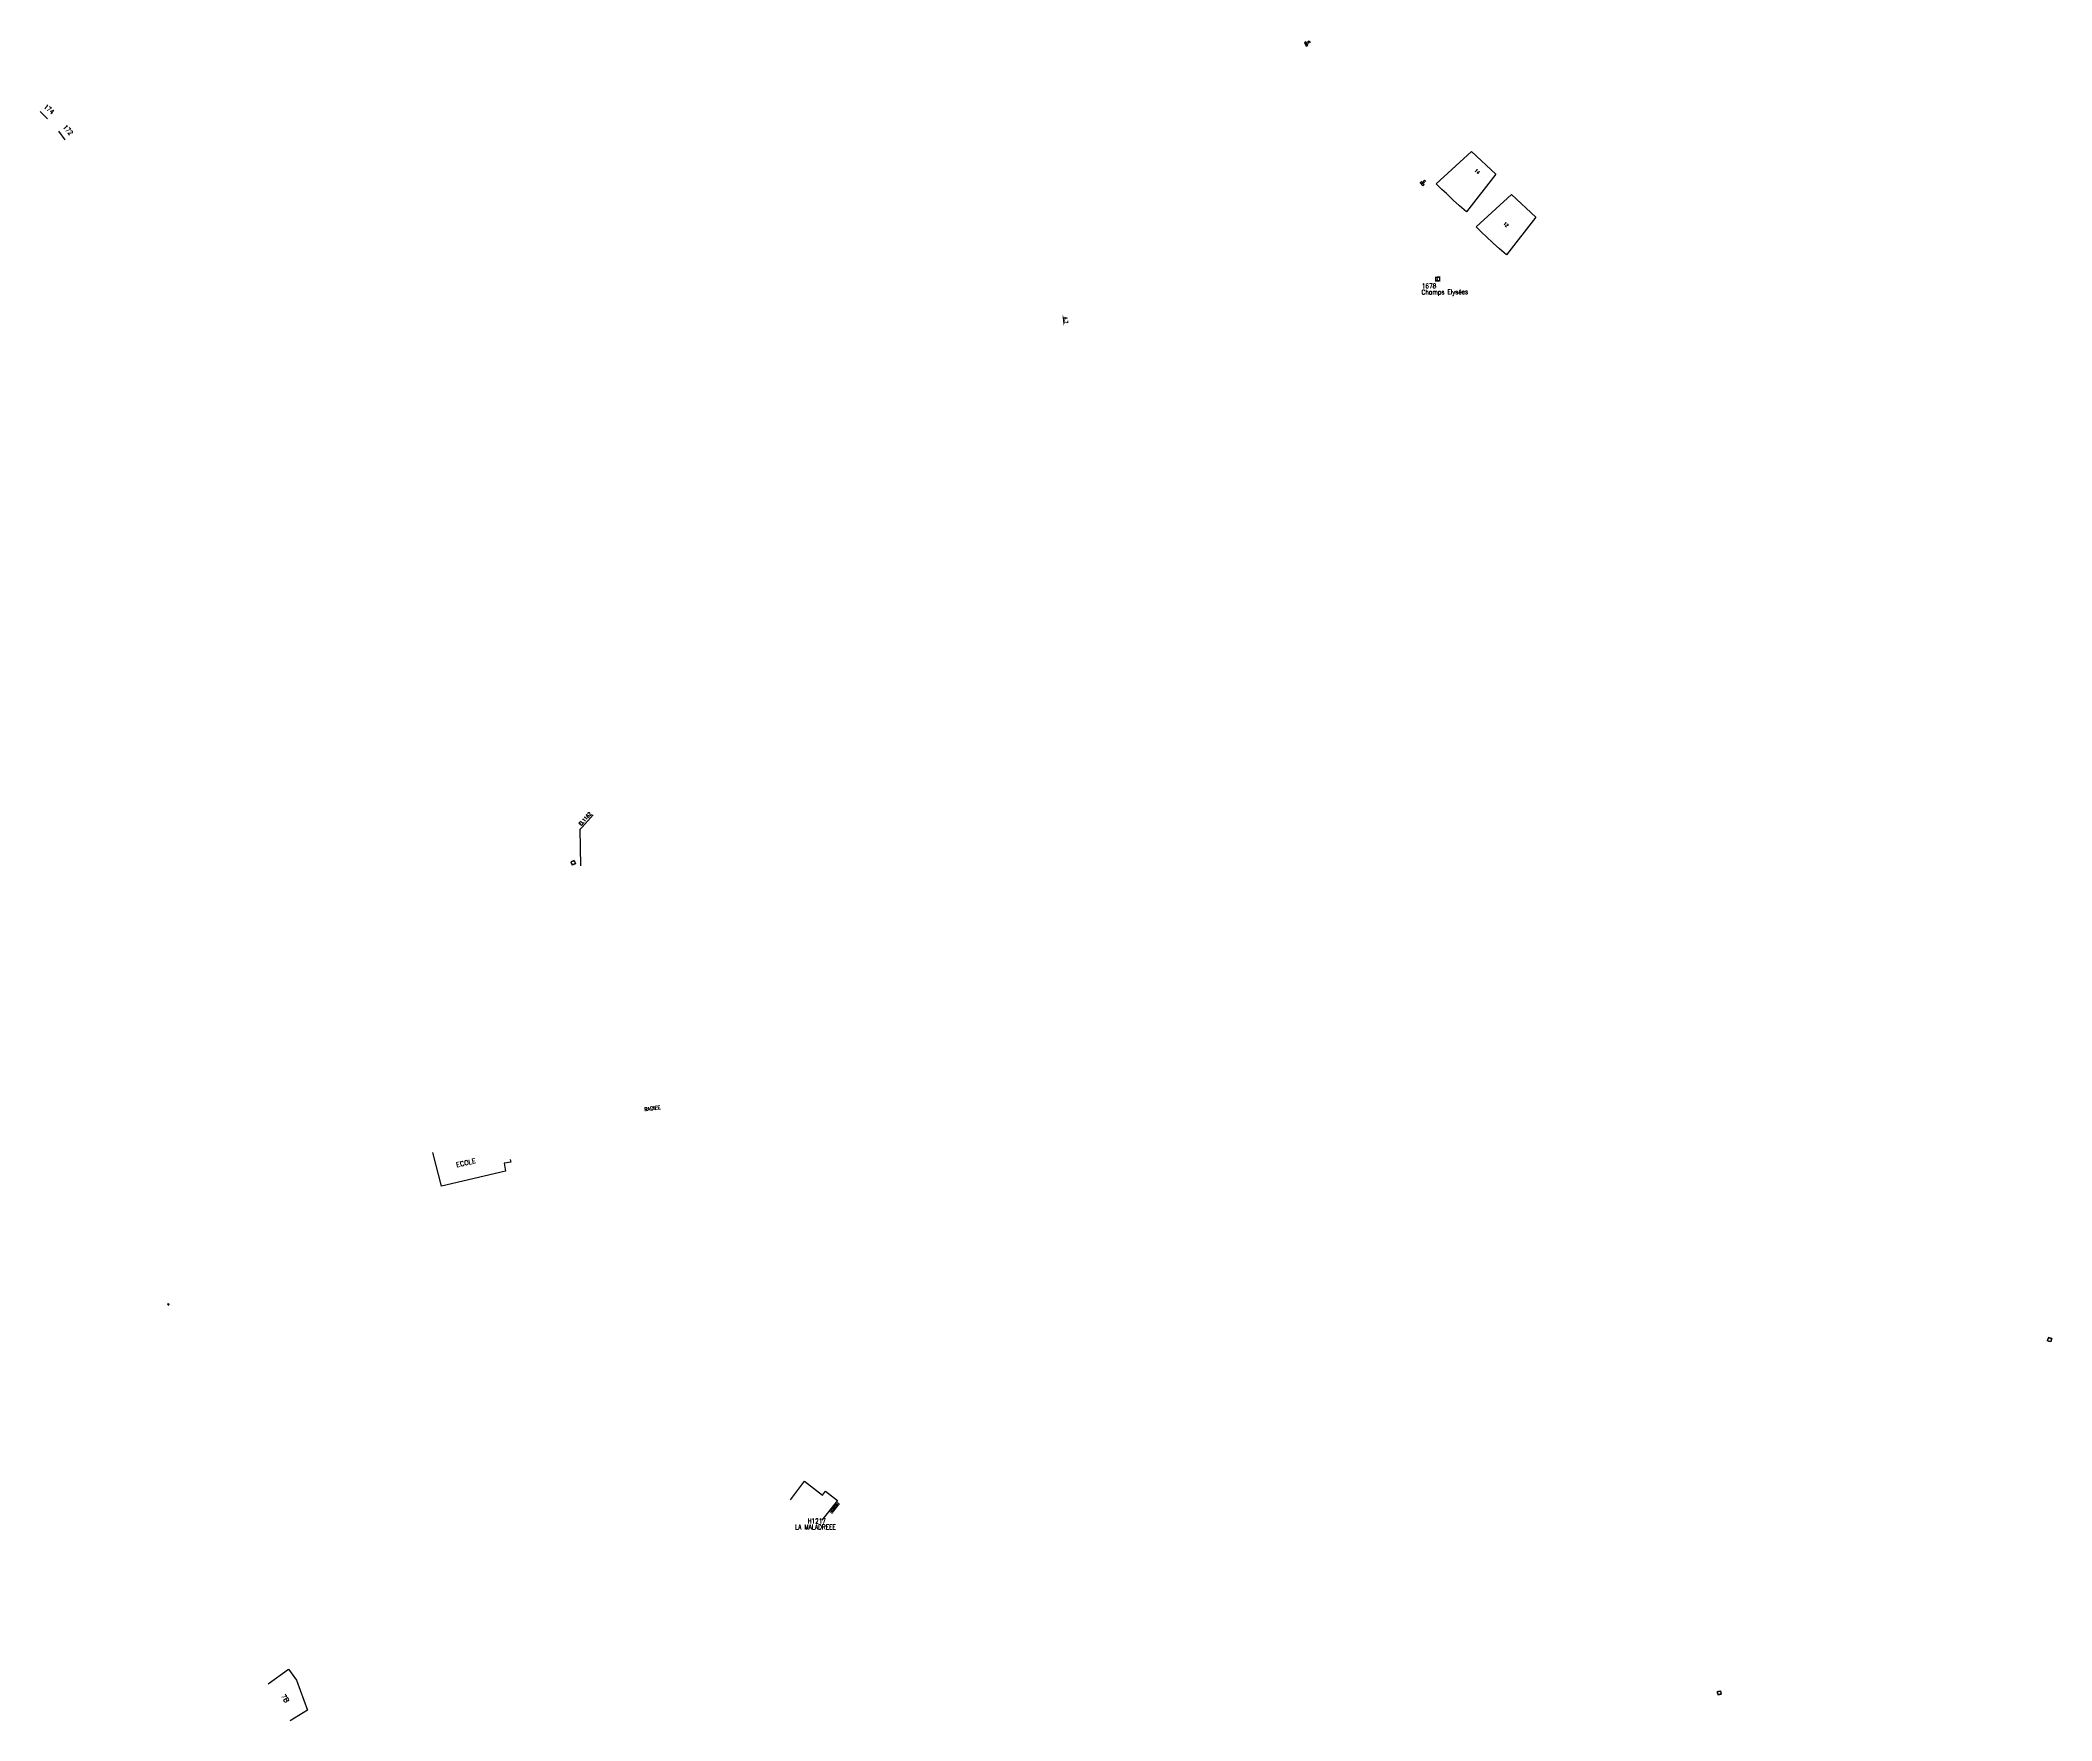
# Model space of a CAD drawing. Header units: millimetres. Extents: x 147004 to 147847, y 131108 to 131813.
import ezdxf
from ezdxf.enums import TextEntityAlignment as Align

# ---------------------------------------------------------------- set-up
doc = ezdxf.new("R2010")
doc.units = ezdxf.units.MM
doc.header["$PDMODE"] = 34
doc.layers.get('0').update_dxf_attribs({"linetype": 'CONTINUOUS'})
doc.layers.get('Defpoints').update_dxf_attribs({"linetype": 'CONTINUOUS'})
for name, color, linetype in [('BB06', 7, 'CONTINUOUS'), ('G_210', 7, 'CONTINUOUS'), ('M_200', 7, 'CONTINUOUS'), ('W0008', 7, 'CONTINUOUS'), ('W0100', 7, 'CONTINUOUS'), ('W0400', 7, 'CONTINUOUS'), ('W0420', 7, 'CONTINUOUS'), ('W0430', 7, 'CONTINUOUS'), ('W0984', 7, 'CONTINUOUS'), ('W0991', 7, 'CONTINUOUS')]:
    doc.layers.add(name, color=color, linetype=linetype)
doc.styles.add('M_ROMANS', font='ROMANS.shx', dxfattribs={"width": 0.75})
doc.styles.get("Standard").update_dxf_attribs({"font": 'romans.shx', "width": 0.85})
doc.dimstyles.get("Standard").update_dxf_attribs({"dimtxt": 1.5, "dimasz": 1.2, "dimexe": 0.625, "dimexo": 0.625, "dimgap": 0.25, "dimtad": 1, "dimdec": 1, "dimzin": 0, "dimdsep": 46, "dimtxsty": 'Standard', "dimcen": -0.5, "dimadec": 0, "dimazin": 0, "dimtfac": 1, "dimtdec": 1, "dimtmove": 0, "dimatfit": 3, "dimfxl": 0, "dimtolj": 1, "dimtzin": 0, "dimarcsym": 0})

# ---------------------------------------------------------------- blocks, each defined once
blk = doc.blocks.new('T420')
for p, q in [((0.75, 0.75), (-0.75, 0.75)), ((-0.75, 0.75), (-0.75, -0.75)), ((0.75, 0.75), (0.75, -0.75)), ((0.75, -0.75), (-0.75, -0.75))]:
    blk.add_line(p, q)
blk.add_ellipse((0, 0), major_axis=(-0.53, 0.53), ratio=1, start_param=3.926991, end_param=10.210176)
blk = doc.blocks.new('M_200_59')
at = {"layer": 'M_200', "color": 0, "linetype": 'Continuous', "const_width": 0.35, "flags": 128}
blk.add_lwpolyline([(4, 4), (4, 0), (0, 0), (0, 4)], close=True, dxfattribs=at)
at = {"layer": 'M_200', "color": 0, "linetype": 'Continuous'}
blk.add_lwpolyline([(0.5, 3.5), (3.5, 3.5), (3.5, 0.5), (0.5, 0.5)], close=True, dxfattribs=at)
at = {"layer": 'M_200', "insert": (2, 2), "char_height": 2.5, "width": 4, "attachment_point": 5}
blk.add_mtext('E', dxfattribs=at)
at = {"layer": 'M_200', "color": 0, "linetype": 'Continuous', "width": 0.85}
for tag, p in [('NUM', (2, 17.1)), ('NOM', (2, 10.6))]:
    blk.add_attdef(tag, text='', height=4, dxfattribs=at).set_placement(p, align=Align.MIDDLE)
at = {"layer": 'M_200', "color": 0, "linetype": 'Continuous', "style": 'M_ROMANS', "width": 0.75, "flags": 3}
for tag, p in [('DEF_COUP', (1.9, -5.5)), ('DEF_TYPE', (1.9, -8)), ('DEF_LEG', (1.9, -3))]:
    blk.add_attdef(tag, text='', height=1.2, dxfattribs=at).set_placement(p, align=Align.MIDDLE)
blk = doc.blocks.new('*D2')
at = {"layer": 'Defpoints', "color": 0, "linetype": 'Continuous', "transparency": 16777216}
for p in [(147432.49, 131697.64), (147432.96, 131692.79), (147432.96, 131692.79)]:
    blk.add_point(p, dxfattribs=at)
at = {"layer": 'W0008', "color": 0, "linetype": 'Continuous', "lineweight": -2, "transparency": 16777216}
blk.add_line((147432.61, 131696.45), (147432.85, 131693.99), dxfattribs=at)
at = {"layer": 'W0008', "color": 0, "linetype": 'Continuous', "transparency": 16777216}
for points in [[(147432.81, 131696.47), (147432.41, 131696.43), (147432.49, 131697.64)], [(147433.05, 131694.01), (147432.65, 131693.97), (147432.96, 131692.79)]]:
    blk.add_solid(points, dxfattribs=at)
at = {"layer": 'W0008', "color": 0, "linetype": 'Continuous', "transparency": 16777216, "insert": (147433.72, 131695.37), "char_height": 1.5, "attachment_point": 5, "rotation": 275.52789}
blk.add_mtext('\\A1;4.7', dxfattribs=at)
blk = doc.blocks.new('*U4')
at = {"layer": 'G_210', "color": 0, "linetype": 'Continuous', "const_width": 0.35, "flags": 128}
blk.add_lwpolyline([(5.02, 1.53), (5.02, 0), (0, 0), (0, 1.53)], close=True, dxfattribs=at)
at = {"layer": 'G_210', "color": 0, "linetype": 'Continuous'}
blk.add_lwpolyline([(0.5, 1.03), (4.52, 1.03), (4.52, 0.5), (0.5, 0.5)], close=True, dxfattribs=at)
at = {"layer": 'G_210', "insert": (2.54, 0.75), "char_height": 0.725, "width": 1.453, "attachment_point": 5}
blk.add_mtext('G', dxfattribs=at)
at = {"layer": 'G_210', "color": 0, "linetype": 'Continuous', "width": 0.75}
for tag, height, p in [('NUM', 4, (2, 16)), ('NOM', 4, (2, 11)), ('BCL', 3, (2, 7))]:
    blk.add_attdef(tag, text='', height=height, dxfattribs=at).set_placement(p, align=Align.MIDDLE)
at = {"layer": 'G_210', "color": 0, "linetype": 'Continuous', "width": 0.75, "flags": 3}
for tag, p in [('DEF_COUP', (2.14, -5.61)), ('DEF_TYPE', (2.14, -8.11)), ('DEF_LEG', (2.14, -3.11))]:
    blk.add_attdef(tag, text='', height=1.2, dxfattribs=at).set_placement(p, align=Align.MIDDLE)
blk = doc.blocks.new('T400')
for p, q in [((-0.15, 0.3), (0.15, 0.3)), ((-0.15, -0.25), (-0.15, 0.3)), ((-0.15, 0.15), (0.15, 0.15)), ((-0.15, 0), (0.15, 0)), ((0.15, 0.3), (0.15, -0.25)), ((-0.15, -0.15), (0.15, -0.15)), ((-0.15, -0.25), (-0.15, -0.3)), ((-0.15, -0.3), (0.15, -0.3)), ((0.15, -0.3), (0.15, -0.25))]:
    blk.add_line(p, q)
blk = doc.blocks.new('T430')
at = {"flags": 128}
for points in [[(0.8, 0.8), (-0.8, 0.8)], [(-0.8, 0.8), (-0.8, 0)], [(0.8, 0.8), (-0.8, 0)], [(-0.8, 0), (0.8, 0)], [(-0.4, 2.1), (0.4, 2.1)], [(-0.4, 2.1), (-0.4, 1.3)], [(-0.4, 1.7), (0, 1.7)], [(-0.4, 1.3), (0.4, 1.3)], [(0.8, 0), (0.8, 0.8)]]:
    blk.add_lwpolyline(points, dxfattribs=at)

msp = doc.modelspace()

# ---------------------------------------------------------------- linework, layer by layer
at = {"layer": 'BB06', "flags": 128}
for points in [[(147003.56, 131782.92), (147006.62, 131779.77)], [(147011.17, 131774.58), (147013.95, 131770.96)]]:
    msp.add_lwpolyline(points, dxfattribs=at)
at = {"layer": 'W0100', "color": 253}
msp.add_lwpolyline([(147589.09, 131752.56), (147603.88, 131766.02), (147614.1, 131756.62), (147601.8, 131740.77), (147598.92, 131743.26), (147596.21, 131745.67), (147593.34, 131748.45), (147591.5, 131750.19), (147589.55, 131752.05), (147589.09, 131752.56)], dxfattribs=at)
at = {"layer": 'W0100', "color": 252}
msp.add_lwpolyline([(147605.84, 131734.52), (147620.63, 131747.99), (147630.85, 131738.58), (147618.55, 131722.74), (147615.67, 131725.22), (147612.96, 131727.63), (147610.09, 131730.41), (147608.24, 131732.15), (147606.3, 131734.02), (147605.84, 131734.52)], dxfattribs=at)
at = {"layer": 'W0100', "color": 252, "flags": 128}
for points in [[(147200.65, 131343.22), (147200.92, 131342.14), (147198.21, 131341.72), (147198.74, 131338.3), (147171.83, 131332.04), (147168.22, 131346.11)], [(147318.21, 131200.38), (147324.15, 131208.21), (147331.73, 131202.45), (147332.96, 131204.06), (147338.03, 131200.21), (147331.45, 131191.85)], [(147099.14, 131123.2), (147107.67, 131129.45), (147111.09, 131124.79), (147115.72, 131112.14), (147108.4, 131107.76)]]:
    msp.add_lwpolyline(points, dxfattribs=at)

# ---------------------------------------------------------------- block references
at = {"layer": 'G_210'}
ref = msp.add_blockref('*U4', (147335.68, 131194.75), dxfattribs=dict(at, rotation=51.78078399863662))
ref.add_attrib('NUM', 'H1217', dxfattribs={"color": 0, "linetype": 'Continuous', "height": 2, "width": 0.75}).set_placement((147329.26, 131191.56), align=Align.MIDDLE)
ref.add_attrib('NOM', 'LA MALADREEE', dxfattribs={"color": 0, "linetype": 'Continuous', "height": 2, "width": 0.75}).set_placement((147328.75, 131189.03), align=Align.MIDDLE)
at = {"layer": 'M_200'}
ref = msp.add_blockref('M_200_59', (147588.72, 131711.55), dxfattribs=dict(at, xscale=0.5, yscale=0.5, zscale=0.5, rotation=0.5426610231602603))
ref.add_attrib('NUM', '1678', dxfattribs={"color": 0, "linetype": 'Continuous', "height": 2, "rotation": 0.54266, "width": 0.85}).set_placement((147586.08, 131709.7), align=Align.MIDDLE)
ref.add_attrib('NOM', 'Champs Elysées', dxfattribs={"color": 0, "linetype": 'Continuous', "height": 2, "rotation": 0.54266, "width": 0.85}).set_placement((147592.68, 131706.84), align=Align.MIDDLE)
at = {"layer": 'W0400', "rotation": 13.85455082669267}
msp.add_blockref('T400', (147057.28, 131282.47), dxfattribs=at)
at = {"layer": 'W0420'}
for p, rotation in [((147227.12, 131467.71), 22.72569091925063), ((147846.33, 131267.62), 342.4442562455949), ((147707.77, 131119.48), 99.85696149673149)]:
    msp.add_blockref('T420', p, dxfattribs=dict(at, rotation=rotation))
at = {"layer": 'W0430'}
for p, rotation in [((147534.19, 131810.99), 301.2523363014137), ((147582.9, 131752.34), 311.5634975216496)]:
    msp.add_blockref('T430', p, dxfattribs=dict(at, rotation=rotation))

# ---------------------------------------------------------------- texts
at = {"layer": 'BB06', "width": 0.85}
for s, rotation, p in [('174', 319.10964, (147007.27, 131783.84)), ('172', 312.0106, (147015.25, 131775.13))]:
    msp.add_text(s, height=2, rotation=rotation, dxfattribs=at).set_placement(p, align=Align.MIDDLE)
at = {"layer": 'W0100', "color": 252, "insert": (147229.31, 131484.15), "char_height": 1.5, "attachment_point": 1, "rotation": 47.95597}
msp.add_mtext('\\A1;EL1162', dxfattribs=at)
at = {"layer": 'W0984', "color": 252}
msp.add_text('RADIEE', height=1.5, rotation=7.79743, dxfattribs=at).set_placement((147257.04, 131363.49))
at = {"layer": 'W0991', "color": 253}
msp.add_text('14', height=1.25, rotation=315.98624, dxfattribs=at).set_placement((147606.25, 131757.73), align=Align.MIDDLE)
at = {"layer": 'W0991', "color": 252}
for s, height, rotation, p in [('12', 1.25, 315.98624, (147618.36, 131735.48)), ('7B', 2, 303.05203, (147106.32, 131117.17))]:
    msp.add_text(s, height=height, rotation=rotation, dxfattribs=at).set_placement(p, align=Align.MIDDLE)
msp.add_text('ECOLE', height=2, rotation=12.73731, dxfattribs=at).set_placement((147178.27, 131339.94))

# ---------------------------------------------------------------- dimensions: what is measured, and where the dimension line sits
at = {"layer": 'W0008', "color": 252, "linetype": 'Continuous'}
dim = msp.add_linear_dim(base=(147432.96, 131692.79), p1=(147432.49, 131697.64), p2=(147432.96, 131692.79), angle=95.52789, text='4.7', dimstyle='Standard', dxfattribs=at)
dim.commit()
dim.dimension.update_dxf_attribs({"geometry": '*D2', "text_midpoint": (147432.72, 131695.28), "dimtype": 160})

# ---------------------------------------------------------------- leaders
at = {"layer": 'W0100', "color": 252, "annotation_type": 0, "has_hookline": 1, "hookline_direction": 0, "text_width": 6.62, "horizontal_direction": (0.669702, 0.74263, 0)}
msp.add_leader([(147230.37, 131466.45), (147230.05, 131481.79), (147230.85, 131482.68)], dimstyle='Standard', override={"dimgap": 0.25, "dimtad": 2}, dxfattribs=at)

doc.saveas('drawing.dxf')
